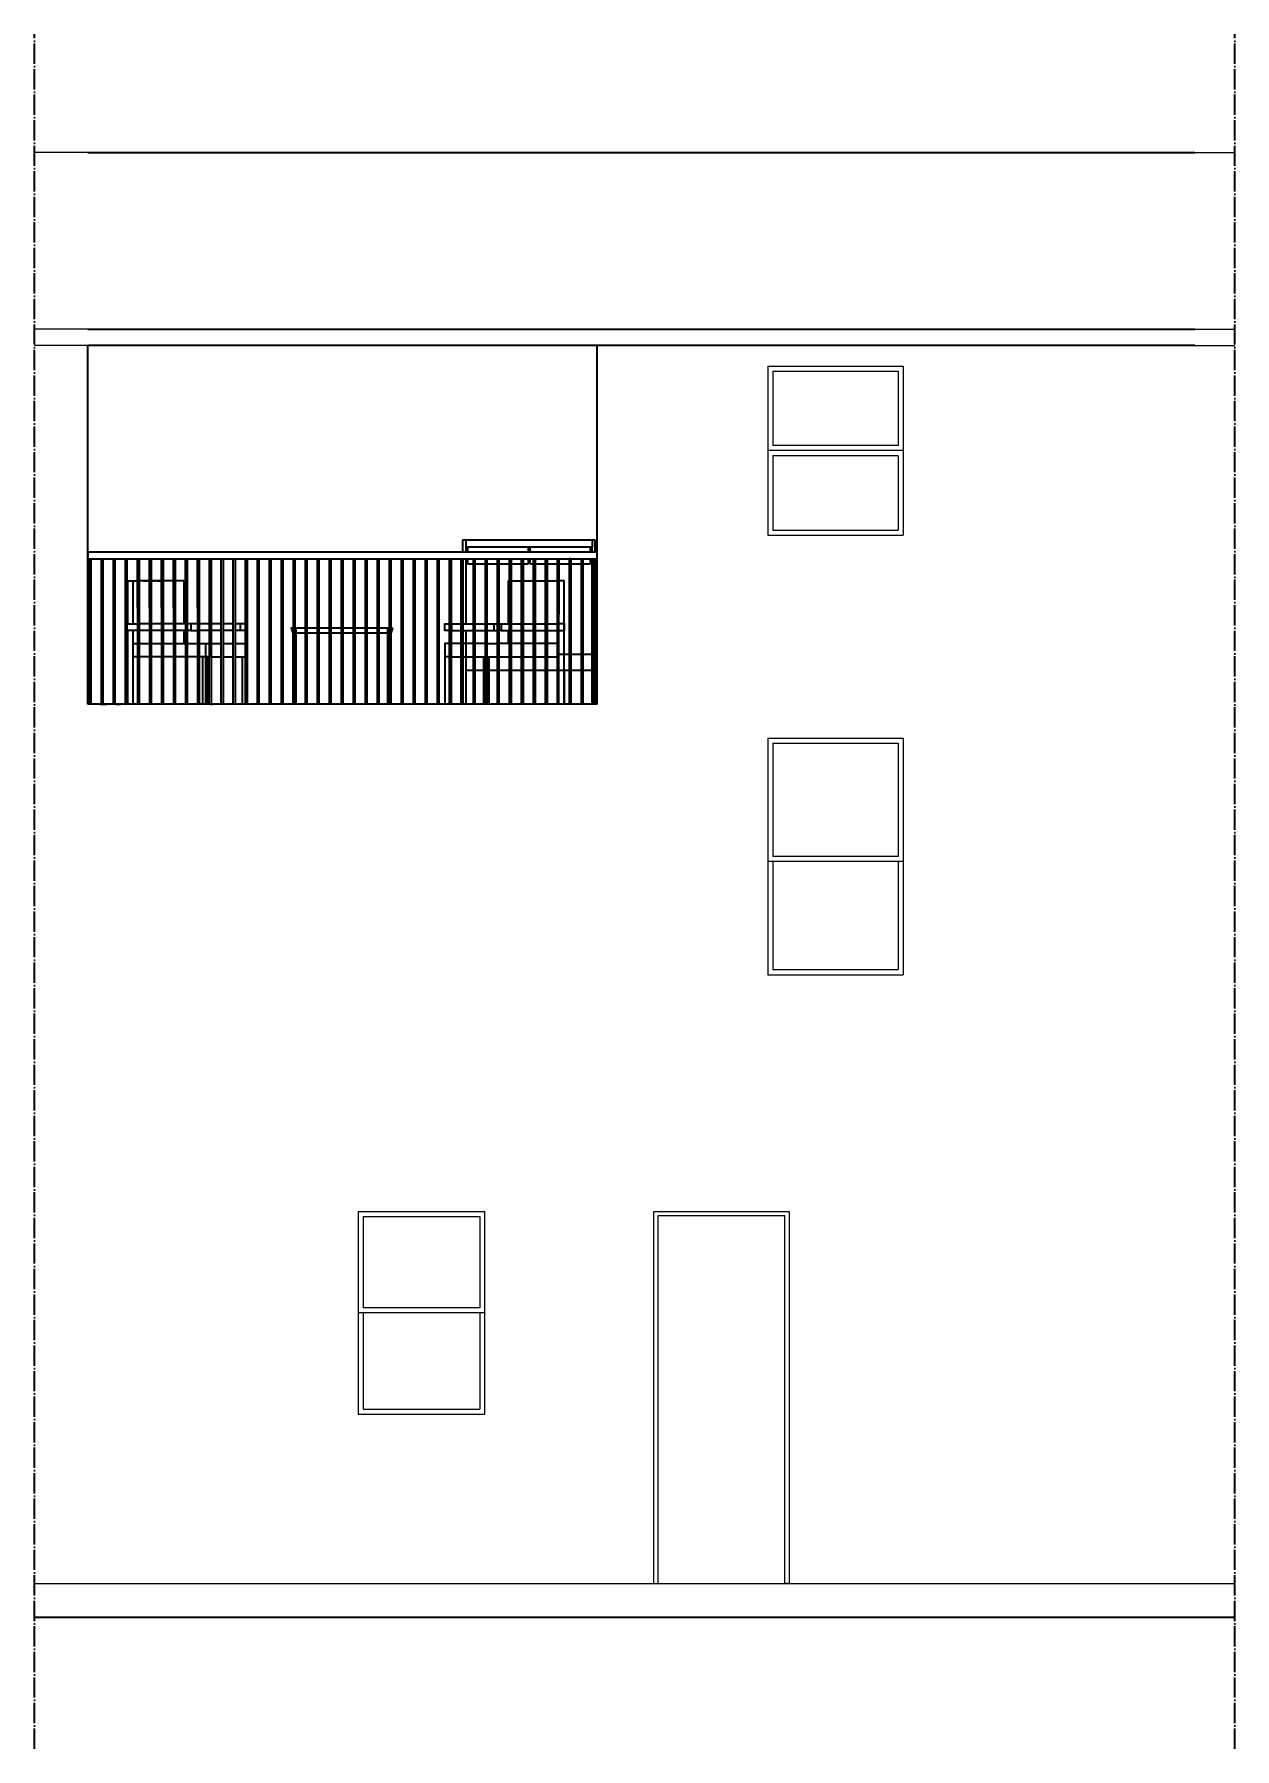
# Model space of a CAD drawing. Header units: millimetres. Extents: x 588 to 4276, y 311 to 2291.
# Drawn here: x 3566 to 4276, y 328 to 1342 of the extents above; entities that cross this region are included whole.
import ezdxf

# ---------------------------------------------------------------- set-up
doc = ezdxf.new("R2010")
doc.units = ezdxf.units.MM
doc.linetypes.add('ACAD_ISO04W100', pattern=[30, 24, -3, 0, -3])
for name, color, linetype, lineweight in [('A-FLOR-LEVL', 3, 'Continuous', 35), ('A-FURN', 2, 'Continuous', 35), ('A-ROOF', 3, 'Continuous', 35), ('A-WALL-FULL-EXTR', 3, 'Continuous', 35)]:
    doc.layers.add(name, color=color, linetype=linetype, lineweight=lineweight)
doc.layers.add('A-FLOR-STRS-EXTR', color=1, linetype='Continuous')
doc.layers.add('A-STRUCTURE', color=8, linetype='Continuous')

msp = doc.modelspace()

# ---------------------------------------------------------------- linework, layer by layer
at = {"layer": 'A-FLOR-LEVL', "ltscale": 0.3}
msp.add_line((3566, 405.4), (4276.2, 405.4), dxfattribs=at)
at = {"layer": 'A-FLOR-STRS-EXTR'}
for p, q in [((4000, 1145.4), (4000, 1045.4)), ((4000, 1145.4), (4080, 1145.4)), ((4003, 1142.4), (4077, 1142.4)), ((4003, 1142.4), (4003, 1098.4)), ((4077, 1142.4), (4077, 1098.4)), ((4080, 1145.4), (4080, 1045.4)), ((4003, 1092.4), (4003, 1048.4)), ((4077, 1092.4), (4077, 1048.4)), ((4000, 1045.4), (4080, 1045.4)), ((4003, 1048.4), (4077, 1048.4)), ((4000, 925.4), (4080, 925.4)), ((4000, 925.4), (4000, 785.4)), ((4080, 925.4), (4080, 785.4)), ((4003, 922.4), (4003, 855.4)), ((4003, 922.4), (4077, 922.4)), ((4077, 922.4), (4077, 855.4)), ((4003, 852.4), (4003, 788.4)), ((4077, 852.4), (4077, 788.4)), ((4000, 785.4), (4080, 785.4)), ((4003, 788.4), (4077, 788.4)), ((4080, 788.4), (4080, 785.4))]:
    msp.add_line(p, q, dxfattribs=at)
for points in [[(4080, 1095.4), (4000, 1095.4)], [(4077, 1098.4), (4003, 1098.4)], [(4077, 1092.4), (4003, 1092.4)], [(4080, 852.4), (4000, 852.4)], [(4077, 855.4), (4003, 855.4)]]:
    msp.add_lwpolyline(points, dxfattribs=at)
at = {"layer": 'A-FURN'}
for p, q in [((3897.8, 1042.4), (3819.4, 1042.4)), ((3819.4, 1042.4), (3819.4, 1035.4)), ((3821.3, 1042.4), (3821.3, 1035.4)), ((3896, 1038.4), (3821.3, 1038.4)), ((3822.3, 1038.4), (3822.3, 1035.4)), ((3858.1, 1038.4), (3858.1, 1035.4)), ((3859.1, 1038.4), (3859.1, 1035.4)), ((3895, 1035.4), (3895, 1038.4)), ((3896, 1042.4), (3896, 1038.4)), ((3896, 1035.4), (3896, 1038.4)), ((3897.8, 1035.4), (3897.8, 1042.4)), ((3597.6, 1031.4), (3899, 1031.4)), ((3598.5, 1031.4), (3598.5, 945.4)), ((3599.6, 945.4), (3599.6, 1031.4)), ((3605.6, 1031.4), (3605.6, 945.4)), ((3606.7, 945.4), (3606.7, 1031.4)), ((3612.7, 1031.4), (3612.7, 945.4)), ((3613.8, 945.4), (3613.8, 1031.4)), ((3619.8, 1031.4), (3619.8, 945.4)), ((3620.9, 945.4), (3620.9, 1031.4)), ((3669.5, 1031.4), (3669.5, 973.4)), ((3690.8, 1031.4), (3690.8, 945.4)), ((3697.9, 1031.4), (3697.9, 945.4)), ((3699, 945.4), (3699, 1031.4)), ((3705, 1031.4), (3705, 945.4)), ((3706.1, 945.4), (3706.1, 1031.4)), ((3712.1, 1031.4), (3712.1, 945.4)), ((3713.2, 945.4), (3713.2, 1031.4)), ((3719.2, 1031.4), (3719.2, 945.4)), ((3720.3, 945.4), (3720.3, 1031.4)), ((3776, 1031.4), (3776, 945.4)), ((3777.1, 945.4), (3777.1, 1031.4)), ((3783.1, 1031.4), (3783.1, 945.4)), ((3784.2, 945.4), (3784.2, 1031.4)), ((3790.2, 1031.4), (3790.2, 945.4)), ((3791.3, 945.4), (3791.3, 1031.4)), ((3797.3, 1031.4), (3797.3, 945.4)), ((3798.4, 945.4), (3798.4, 1031.4)), ((3804.4, 1031.4), (3804.4, 945.4)), ((3805.5, 945.4), (3805.5, 1031.4)), ((3811.5, 1031.4), (3811.5, 945.4)), ((3821.3, 1031.4), (3821.3, 992.9)), ((3822.3, 1031.4), (3822.3, 1028.4)), ((3822.3, 1028.4), (3825.7, 1028.4)), ((3826.8, 964), (3826.8, 1031.4)), ((3826.8, 1028.4), (3832.8, 1028.4)), ((3832.8, 1031.4), (3832.8, 945.4)), ((3833.9, 945.4), (3833.9, 1031.4)), ((3833.9, 1028.4), (3839.9, 1028.4)), ((3841, 1028.4), (3847, 1028.4)), ((3848.1, 1028.4), (3854.1, 1028.4)), ((3855.2, 1028.4), (3858.1, 1028.4)), ((3858.1, 1031.4), (3858.1, 1028.4)), ((3859.1, 1031.4), (3859.1, 1028.4)), ((3859.1, 1028.4), (3861.2, 1028.4)), ((3862.3, 1028.4), (3868.3, 1028.4)), ((3869.4, 1028.4), (3875.4, 1028.4)), ((3876.5, 1028.4), (3882.5, 1028.4)), ((3883.6, 1028.4), (3889.6, 1028.4)), ((3890.7, 1028.4), (3895, 1028.4)), ((3895, 1028.4), (3895, 1031.4)), ((3895, 1031.4), (3896, 1031.4)), ((3896, 945.4), (3896, 1031.4)), ((3897.8, 945.4), (3897.8, 1031.4)), ((3621.1, 1018.4), (3621.1, 1018.4)), ((3624.4, 992.9), (3624.4, 1018.4)), ((3634, 1018.4, 14.4), (3628, 1018.4, 7.6)), ((3630.4, 1018.4), (3633.4, 1018.4)), ((3641.1, 1018.4, 22.4), (3635.1, 1018.4, 15.7)), ((3635.1, 1018.4), (3637.5, 1018.4)), ((3638.6, 1018.4), (3641.1, 1018.4)), ((3648.2, 1018.4, 30.5), (3642.2, 1018.4, 23.7)), ((3654.4, 1018.4, 37.5), (3649.3, 1018.4, 31.7)), ((3654.4, 1018.4, 37.5), (3654.4, 992.9)), ((3846.3, 1018.4, 37.5), (3847, 1018.4, 36.7)), ((3846.3, 1018.4, 37.5), (3846.3, 992.9)), ((3848.1, 1018.4, 35.5), (3854.1, 1018.4, 28.7)), ((3855.2, 1018.4, 27.5), (3861.2, 1018.4, 20.7)), ((3862.3, 1018.4, 19.4), (3868.3, 1018.4, 12.6)), ((3869.4, 1018.4, 11.4), (3875.4, 1018.4, 4.6)), ((3634.1, 992.9), (3628.1, 992.9)), ((3634.1, 989), (3628.1, 989)), ((3641.2, 992.9), (3635.2, 992.9)), ((3641.2, 989), (3635.2, 989)), ((3648.3, 992.9), (3642.3, 992.9)), ((3648.3, 989), (3642.3, 989)), ((3655.3, 992.9), (3649.4, 992.9)), ((3655.4, 989), (3649.4, 989)), ((3654.4, 989), (3654.4, 981.4)), ((3658.6, 992.9), (3656.4, 992.9)), ((3658.6, 989), (3656.5, 989)), ((3669.5, 992.9), (3663.5, 992.9)), ((3669.5, 989), (3663.5, 989)), ((3676.6, 992.9), (3670.6, 992.9)), ((3676.6, 989), (3670.6, 989)), ((3690.8, 992.9), (3684.8, 992.9)), ((3690.8, 989), (3684.8, 989)), ((3687.8, 992.9), (3687.8, 989)), ((3719.2, 987.4), (3719, 987.4)), ((3726.3, 990.4), (3720.3, 990.4)), ((3726.3, 987.4), (3720.8, 987.4)), ((3733.4, 990.4), (3727.4, 990.4)), ((3733.4, 987.4), (3727.4, 987.4)), ((3740.5, 990.4), (3734.5, 990.4)), ((3740.5, 987.4), (3734.5, 987.4)), ((3747.6, 990.4), (3741.6, 990.4)), ((3747.6, 987.4), (3741.6, 987.4)), ((3754.7, 990.4), (3748.7, 990.4)), ((3754.7, 987.4), (3748.7, 987.4)), ((3761.8, 990.4), (3755.8, 990.4)), ((3761.8, 987.4), (3755.8, 987.4)), ((3768.9, 990.4), (3762.9, 990.4)), ((3768.9, 987.4), (3762.9, 987.4)), ((3776, 990.4), (3770, 990.4)), ((3775.2, 987.4), (3770, 987.4)), ((3812.6, 992.9), (3818.6, 992.9)), ((3812.6, 989), (3818.6, 989)), ((3812.9, 992.9), (3812.9, 989)), ((3821.3, 989), (3821.3, 945.4)), ((3826.8, 992.9), (3832.8, 992.9)), ((3826.8, 989), (3832.8, 989)), ((3833.9, 992.9), (3839.9, 992.9)), ((3833.9, 989), (3839.9, 989)), ((3837.8, 992.9), (3837.8, 989)), ((3842.2, 992.9), (3847, 992.9)), ((3842.2, 989), (3847, 989)), ((3846.3, 989), (3846.3, 981.4)), ((3848.1, 992.9), (3854.1, 992.9)), ((3848.1, 989), (3854.1, 989)), ((3855.2, 992.9), (3861.2, 992.9)), ((3855.2, 989), (3861.2, 989)), ((3862.3, 992.9), (3868.3, 992.9)), ((3862.3, 989), (3868.3, 989)), ((3869.4, 992.9), (3875.4, 992.9)), ((3869.4, 989), (3875.4, 989)), ((3624.4, 981.4), (3627, 981.4)), ((3628.1, 981.4), (3634.1, 981.4)), ((3635.2, 981.4), (3641.2, 981.4)), ((3642.3, 981.4), (3648.3, 981.4)), ((3649.4, 981.4), (3655.4, 981.4)), ((3656.5, 981.4), (3662.5, 981.4)), ((3663.6, 981.4), (3669.5, 981.4)), ((3670.6, 981.4), (3676.6, 981.4)), ((3677.7, 981.4), (3683.7, 981.4)), ((3684.8, 981.4), (3690.8, 981.4)), ((3818.6, 981.4), (3812.6, 981.4)), ((3832.8, 981.4), (3826.8, 981.4)), ((3833.9, 981.4), (3839.9, 981.4)), ((3847, 981.4), (3841, 981.4)), ((3854.1, 981.4), (3848.1, 981.4)), ((3861.2, 981.4), (3855.2, 981.4)), ((3868.3, 981.4), (3862.3, 981.4)), ((3875.4, 981.4), (3869.4, 981.4)), ((3876.4, 973.4), (3876.4, 981.4)), ((3896, 974.9), (3876.4, 974.9)), ((3627, 973.4), (3624.4, 973.4)), ((3634.1, 973.4), (3628.1, 973.4)), ((3641.2, 973.4), (3635.2, 973.4)), ((3648.3, 973.4), (3642.3, 973.4)), ((3655.4, 973.4), (3649.4, 973.4)), ((3662.5, 973.4), (3656.5, 973.4)), ((3665.6, 945.4), (3665.6, 973.4)), ((3668.7, 945.4), (3668.7, 973.4)), ((3670.6, 973.4), (3670.6, 945.4)), ((3677.7, 973.4), (3677.7, 945.4)), ((3684.8, 973.4), (3684.8, 945.4)), ((3688.9, 973.4), (3688.9, 945.4)), ((3811.5, 973.4), (3808.8, 973.4)), ((3819.7, 973.4), (3825.7, 973.4)), ((3825.7, 965.4), (3821.3, 965.4)), ((3826.8, 973.4), (3832.8, 973.4)), ((3826.8, 945.4), (3826.8, 965.4)), ((3832, 965.4), (3826.8, 965.4)), ((3832, 945.4), (3832, 973.4)), ((3833.9, 973.4), (3839.9, 973.4)), ((3835.1, 945.4), (3835.1, 973.4)), ((3839.9, 965.4), (3835.1, 965.4)), ((3841, 973.4), (3847, 973.4)), ((3847, 965.4), (3841, 965.4)), ((3848.1, 973.4), (3854.1, 973.4)), ((3854.1, 965.4), (3848.1, 965.4)), ((3855.2, 973.4), (3861.2, 973.4)), ((3861.2, 965.4), (3855.2, 965.4)), ((3862.3, 973.4), (3868.3, 973.4)), ((3868.3, 965.4), (3862.3, 965.4)), ((3869.4, 973.4), (3875.4, 973.4)), ((3875.4, 965.4), (3869.4, 965.4)), ((3882.5, 965.4), (3876.4, 965.4)), ((3889.6, 965.4), (3883.6, 965.4)), ((3896, 965.4), (3890.7, 965.4)), ((3614, 945.4), (3617, 945.4)), ((3652, 945.4), (3650.9, 945.4)), ((3670.3, 945.4), (3671.4, 945.4)), ((3776, 947.4), (3775.2, 947.4))]:
    msp.add_line(p, q, dxfattribs=at)
for points in [[(3899, 945.4), (3899, 1035.4), (3597.6, 1035.4)], [(3626.9, 1031.4), (3627, 973.4), (3627, 945.4)], [(3628, 1031.4), (3628.1, 973.4), (3628.1, 945.4)], [(3634, 1031.4), (3634.1, 973.4), (3634.1, 945.4)], [(3635.1, 1031.4), (3635.2, 973.4), (3635.2, 945.4)], [(3641.1, 1031.4), (3641.2, 973.4), (3641.2, 945.4)], [(3642.2, 1031.4), (3642.3, 973.4), (3642.3, 945.4)], [(3648.2, 1031.4), (3648.3, 973.4), (3648.3, 945.4)], [(3649.3, 1031.4), (3649.4, 973.4), (3649.4, 945.4)], [(3655.3, 1031.4), (3655.4, 973.4), (3655.4, 945.4)], [(3656.4, 1031.4), (3656.5, 973.4), (3656.5, 945.4)], [(3662.4, 1031.4), (3662.5, 973.4), (3662.5, 945.4)], [(3663.5, 1031.4), (3663.6, 973.4), (3663.6, 945.4)], [(3670.6, 1031.4), (3670.6, 973.4), (3676.6, 973.4)], [(3676.6, 945.4), (3676.6, 973.4), (3676.6, 1031.4)], [(3677.7, 1031.4), (3677.7, 973.4), (3683.7, 973.4)], [(3683.7, 945.4), (3683.7, 973.4), (3683.7, 1031.4)], [(3684.8, 1031.4), (3684.8, 973.4), (3690.8, 973.4)], [(3691.9, 1031.4), (3692, 945.4), (3692, 973.4), (3691.9, 973.4)], [(3726.3, 1031.4), (3726.3, 987.4), (3726.3, 945.4)], [(3727.4, 945.4), (3727.4, 987.4), (3727.4, 1031.4)], [(3733.4, 1031.4), (3733.4, 987.4), (3733.4, 945.4)], [(3734.5, 945.4), (3734.5, 987.4), (3734.5, 1031.4)], [(3740.5, 1031.4), (3740.5, 987.4), (3740.5, 945.4)], [(3741.6, 945.4), (3741.6, 987.4), (3741.6, 1031.4)], [(3747.6, 1031.4), (3747.6, 987.4), (3747.6, 945.4)], [(3748.7, 945.4), (3748.7, 987.4), (3748.7, 1031.4)], [(3754.7, 1031.4), (3754.7, 987.4), (3754.7, 945.4)], [(3755.8, 945.4), (3755.8, 987.4), (3755.8, 1031.4)], [(3761.8, 1031.4), (3761.8, 987.4), (3761.8, 945.4)], [(3762.9, 945.4), (3762.9, 987.4), (3762.9, 1031.4)], [(3768.9, 1031.4), (3768.9, 987.4), (3768.9, 945.4)], [(3770, 945.4), (3770, 987.4), (3770, 1031.4)], [(3812.6, 1031.4), (3812.6, 945.4), (3812.6, 973.4), (3818.6, 973.4), (3818.6, 945.4), (3818.6, 1031.4)], [(3819.7, 945.4), (3819.7, 973.4), (3819.7, 1031.4)], [(3825.7, 1031.4), (3825.7, 965.4), (3825.7, 945.4)], [(3839.9, 1031.4), (3839.9, 965.4), (3839.9, 945.4)], [(3841, 945.4), (3841, 965.4), (3841, 1031.4)], [(3847, 1031.4), (3847, 965.4), (3847, 945.4)], [(3848.1, 1031.4), (3848.1, 965.4), (3848.1, 945.4)], [(3854.1, 1031.4), (3854.1, 965.4), (3854.1, 945.4)], [(3855.2, 1031.4), (3855.2, 965.4), (3855.2, 945.4)], [(3861.2, 1031.4), (3861.2, 965.4), (3861.2, 945.4)], [(3862.3, 1031.4), (3862.3, 965.4), (3862.3, 945.4)], [(3868.3, 1031.4), (3868.3, 965.4), (3868.3, 945.4)], [(3869.4, 1031.4), (3869.4, 965.4), (3869.4, 945.4)], [(3875.4, 1031.4), (3875.4, 965.4), (3875.4, 945.4)], [(3876.4, 945.4), (3876.4, 965.4), (3876.5, 1031.4)], [(3883.6, 945.4), (3883.6, 965.4), (3883.6, 1031.4), (3882.5, 1031.4), (3882.5, 945.4)], [(3889.6, 1031.4), (3889.6, 965.4), (3889.6, 945.4)], [(3890.7, 945.4), (3890.7, 965.4), (3890.7, 1031.4)], [(3896.7, 1031.4), (3896.7, 965.4), (3896.7, 945.4)], [(3897.8, 945.4), (3897.8, 965.4), (3897.8, 1031.4)], [(3627, 989), (3621, 989), (3621, 992.9), (3627, 992.9)], [(3621.3, 945.4), (3621.3, 973.4), (3621.3, 981.4), (3621.3, 989)], [(3624.4, 945.4), (3624.4, 973.4), (3624.4, 981.4), (3624.4, 989)], [(3662.4, 992.9), (3658.6, 992.9), (3658.6, 989), (3662.4, 989)], [(3683.7, 992.9), (3678.3, 992.9), (3677.7, 992.9)], [(3683.7, 989), (3678.3, 989), (3677.7, 989)], [(3691.9, 989), (3692, 989), (3692, 992.9), (3691.9, 992.9)], [(3719.2, 990.4), (3718, 990.4), (3719, 987.4), (3719, 947.4), (3719, 945.4)], [(3720.3, 987.4), (3720.8, 987.4), (3720.8, 990.4), (3720.8, 945.4)], [(3775.2, 990.4), (3775.2, 945.4), (3775.2, 990.4), (3775.2, 987.4), (3776.1, 987.4), (3777, 987.4)], [(3777.1, 990.4), (3778, 990.4), (3777, 987.4), (3777, 947.4), (3777, 945.4)], [(3811.5, 989), (3808.8, 989), (3808.8, 992.9), (3811.5, 992.9)], [(3819.7, 992.9), (3822.5, 992.9), (3825.7, 992.9)], [(3819.7, 989), (3822.5, 989), (3825.7, 989)], [(3841, 992.9), (3842.2, 992.9), (3842.2, 989), (3841, 989)], [(3876.4, 989), (3879.7, 989), (3879.7, 992.9), (3876.4, 992.9)], [(3667.2, 981.4), (3667.2, 973.4), (3667.2, 945.4)], [(3691.9, 981.4), (3692, 981.4), (3692, 973.4)], [(3811.5, 981.4), (3808.8, 981.4), (3808.8, 973.4), (3808.8, 945.4)], [(3825.7, 981.4), (3822.5, 981.4), (3819.7, 981.4)], [(3669.5, 945.4), (3669.5, 973.4), (3663.6, 973.4)], [(3604.7, 945.4), (3605.8, 945.4), (3608.8, 945.4)], [(3719, 947.4), (3719.2, 947.4), (3718.9, 947.4)]]:
    msp.add_lwpolyline(points, dxfattribs=at)
msp.add_lwpolyline([(3720.3, 947.4), (3720.8, 947.4)], close=True, dxfattribs=at)
for points in [[(3621.3, 992.9, 0), (3621.3, 1018.4, 0), (3626.9, 1018.4, 6.4)], [(3879.5, 965.4, 0), (3879.5, 945.4, 0), (3879.5, 1018.4, 0), (3876.5, 1018.4, 3.4)]]:
    msp.add_polyline3d(points, dxfattribs=at)
at = {"layer": 'A-ROOF'}
for p, q in [((3597.6, 1271.8), (4252.7, 1271.8)), ((3597.6, 1167.3), (4252.7, 1167.3)), ((4252.7, 1157.6), (3597.6, 1157.6))]:
    msp.add_line(p, q, dxfattribs=at)
at = {"layer": 'A-STRUCTURE'}
for p, q in [((3597.6, 1271.8), (3566, 1271.8)), ((4252.7, 1271.8), (4276.2, 1271.8)), ((3597.6, 1167.3), (3566, 1167.3)), ((4252.7, 1167.3), (4276.2, 1167.3)), ((3597.6, 1157.6), (3566, 1157.6)), ((4252.7, 1157.6), (4276.2, 1157.6)), ((4222.6, 425.4), (4237.8, 425.4))]:
    msp.add_line(p, q, dxfattribs=at)
at = {"layer": 'A-STRUCTURE', "ltscale": 0.3}
for p, q in [((3757.6, 645.4), (3832.6, 645.4)), ((3757.6, 645.4), (3757.6, 525.4)), ((3760.6, 642.4), (3760.6, 588.4)), ((3760.6, 642.4), (3829.6, 642.4)), ((3829.6, 642.4), (3829.6, 588.4)), ((3832.6, 525.4), (3832.6, 645.4)), ((3932.6, 425.4), (3932.6, 645.4)), ((3932.6, 645.4), (4012.6, 645.4)), ((3935.1, 425.4), (3935.1, 642.9)), ((3935.1, 642.9), (4010.1, 642.9)), ((4010.1, 425.4), (4010.1, 642.9)), ((4012.6, 645.4), (4012.6, 425.4)), ((3760.6, 585.4), (3760.6, 528.4)), ((3829.6, 585.4), (3829.6, 528.4)), ((3760.6, 528.4), (3829.6, 528.4)), ((3757.6, 525.4), (3832.6, 525.4)), ((3566, 425.4), (4276.2, 425.4)), ((3932.6, 425.4), (3935.1, 425.4)), ((4012.6, 425.4), (4010.1, 425.4))]:
    msp.add_line(p, q, dxfattribs=at)
for points in [[(3829.6, 588.4), (3760.6, 588.4)], [(3832.6, 585.4), (3757.6, 585.4)]]:
    msp.add_lwpolyline(points, dxfattribs=at)
at = {"layer": 'A-WALL-FULL-EXTR', "linetype": 'ACAD_ISO04W100', "ltscale": 0.5}
for p, q in [((3566, 327.6), (3566, 1341.7)), ((4276.2, 327.6), (4276.2, 1341.7))]:
    msp.add_line(p, q, dxfattribs=at)
at = {"layer": 'A-WALL-FULL-EXTR'}
for p, q in [((3597.6, 945.4), (3597.6, 1157.6)), ((3899, 945.4), (3899, 1157.6)), ((3597.6, 1035.4), (3597.6, 945.4)), ((3899, 945.4), (3597.6, 945.4)), ((3899, 945.4), (3597.6, 945.4))]:
    msp.add_line(p, q, dxfattribs=at)

doc.saveas('drawing.dxf')
